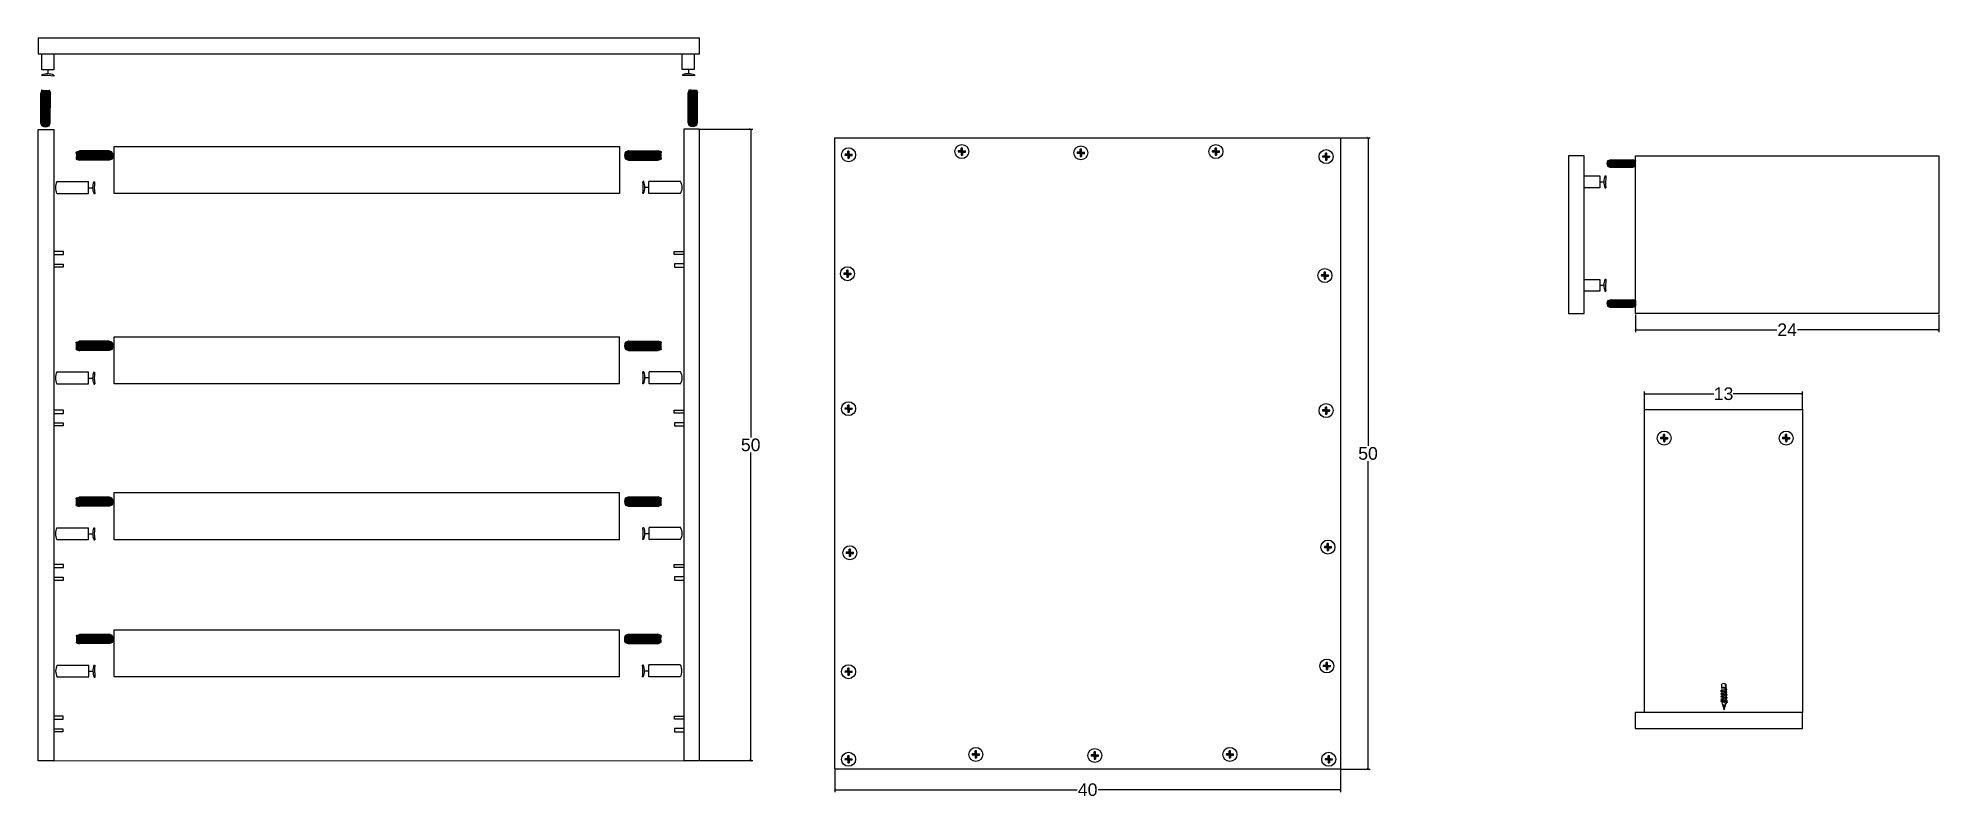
# Model space of a CAD drawing. Header units: inches. Extents: x -8 to 1551, y -417 to 323.
# Drawn here: x 269.9 to 420.4, y 262.9 to 323.1 of the extents above; entities that cross this region are included whole.
import ezdxf

# ---------------------------------------------------------------- set-up
doc = ezdxf.new("R2010")
doc.units = ezdxf.units.IN
doc.header["$MEASUREMENT"] = 0
doc.styles.get("Standard").update_dxf_attribs({"font": 'Arial.ttf'})
doc.dimstyles.get("Standard").update_dxf_attribs({"dimtxt": 0.18, "dimasz": 0.18, "dimexe": 0.18, "dimexo": 0.0625, "dimgap": 0.09, "dimtad": 0, "dimtih": 1, "dimtoh": 1, "dimdec": 4, "dimzin": 0, "dimdsep": 46, "dimtxsty": 'Standard', "dimcen": 0.09, "dimadec": 0, "dimazin": 0, "dimtfac": 1, "dimtdec": 4, "dimtofl": 0, "dimtmove": 0, "dimatfit": 3, "dimfxl": 1, "dimtolj": 1, "dimtzin": 0, "dimarcsym": 0})

msp = doc.modelspace()

# ---------------------------------------------------------------- blocks, each defined once
blk = doc.blocks.new('Vite a croce a testa troncoconica - 10 mm da sopra')
at = {"color": 0, "linetype": 'Continuous'}
for p, q in [((-0.9, 0.9), (-5, 0.9)), ((-0.9, 0.9), (-0.9, 5)), ((0.9, 0.9), (-0.9, 0.9)), ((-0.9, 0.9), (-0.9, -0.9)), ((0.9, 0.9), (0.9, 5)), ((0.9, 0.9), (5, 0.9)), ((0.9, 0.9), (0.9, -0.9)), ((-0.9, -0.9), (-5, -0.9)), ((0.9, -0.9), (-0.9, -0.9)), ((-0.9, -0.9), (-0.9, -5)), ((0.9, -0.9), (0.9, -5)), ((0.9, -0.9), (5, -0.9))]:
    blk.add_line(p, q, dxfattribs=at)
blk.add_circle((0, 0), 9.84, dxfattribs=at)
for start, end in [(169.7597, 190.2403), (79.7597, 100.2403), (349.7597, 10.2403), (259.7597, 280.2403)]:
    blk.add_arc((0, 0), 5.09, start, end, dxfattribs=at)
blk = doc.blocks.new('_ArchTick')
at = {"color": 0, "linetype": 'ByBlock', "const_width": 0.15}
blk.add_lwpolyline([(-0.5, -0.5), (0.5, 0.5)], dxfattribs=at)
blk = doc.blocks.new('*D28')
at = {"color": 0, "lineweight": -2, "transparency": 16777216}
for p, q in [((332.99, 265.12), (332.99, 263.37)), ((372.99, 265.12), (372.99, 263.37)), ((332.99, 263.55), (352.16, 263.55)), ((372.99, 263.55), (353.81, 263.55))]:
    blk.add_line(p, q, dxfattribs=at)
at = {"layer": 'Defpoints', "color": 0, "transparency": 16777216}
for p in [(332.99, 265.18), (372.99, 265.18), (372.99, 263.55)]:
    blk.add_point(p, dxfattribs=at)
at = {"color": 0, "lineweight": -2, "transparency": 16777216, "xscale": 0.18, "yscale": 0.18, "zscale": 0.18, "rotation": 180}
blk.add_blockref('_ArchTick', (332.99, 263.55), dxfattribs=at)
at = {"color": 0, "lineweight": -2, "transparency": 16777216, "xscale": 0.18, "yscale": 0.18, "zscale": 0.18}
blk.add_blockref('_ArchTick', (372.99, 263.55), dxfattribs=at)
at = {"color": 0, "transparency": 16777216, "insert": (352.99, 263.55), "char_height": 1, "attachment_point": 5}
blk.add_mtext('\\A1;40', dxfattribs=at)
blk = doc.blocks.new('*D29')
at = {"color": 0, "lineweight": -2, "transparency": 16777216}
for p, q in [((373.05, 315.18), (375.36, 315.18)), ((375.18, 315.18), (375.18, 290.78)), ((375.18, 265.18), (375.18, 289.58)), ((373.05, 265.18), (375.36, 265.18))]:
    blk.add_line(p, q, dxfattribs=at)
at = {"layer": 'Defpoints', "color": 0, "transparency": 16777216}
for p in [(372.99, 315.18), (372.99, 265.18), (375.18, 265.18)]:
    blk.add_point(p, dxfattribs=at)
at = {"color": 0, "lineweight": -2, "transparency": 16777216, "xscale": 0.18, "yscale": 0.18, "zscale": 0.18}
for p, rotation in [((375.18, 315.18), 90), ((375.18, 265.18), 270)]:
    blk.add_blockref('_ArchTick', p, dxfattribs=dict(at, rotation=rotation))
at = {"color": 0, "transparency": 16777216, "insert": (375.18, 290.18), "char_height": 1, "attachment_point": 5}
blk.add_mtext('\\A1;50', dxfattribs=at)
blk = doc.blocks.new('*D30')
at = {"color": 0, "lineweight": -2, "transparency": 16777216}
for p, q in [((322.33, 315.86), (326.5, 315.86)), ((326.32, 315.86), (326.32, 291.45)), ((326.32, 265.86), (326.32, 290.26)), ((322.33, 265.86), (326.5, 265.86))]:
    blk.add_line(p, q, dxfattribs=at)
at = {"layer": 'Defpoints', "color": 0, "transparency": 16777216}
for p in [(322.27, 315.86), (326.32, 315.86), (322.27, 265.86)]:
    blk.add_point(p, dxfattribs=at)
at = {"color": 0, "lineweight": -2, "transparency": 16777216, "xscale": 0.18, "yscale": 0.18, "zscale": 0.18}
for p, rotation in [((326.32, 315.86), 90), ((326.32, 265.86), 270)]:
    blk.add_blockref('_ArchTick', p, dxfattribs=dict(at, rotation=rotation))
at = {"color": 0, "transparency": 16777216, "insert": (326.32, 290.86), "char_height": 1, "attachment_point": 5}
blk.add_mtext('\\A1;50', dxfattribs=at)
blk = doc.blocks.new('*D31')
at = {"color": 0, "lineweight": -2, "transparency": 16777216}
for p, q in [((396.35, 301.2), (396.35, 299.8)), ((420.35, 301.2), (420.35, 299.8)), ((396.35, 299.98), (407.53, 299.98)), ((420.35, 299.98), (409.17, 299.98))]:
    blk.add_line(p, q, dxfattribs=at)
at = {"layer": 'Defpoints', "color": 0, "transparency": 16777216}
for p in [(396.35, 301.26), (420.35, 301.26), (420.35, 299.98)]:
    blk.add_point(p, dxfattribs=at)
at = {"color": 0, "lineweight": -2, "transparency": 16777216, "xscale": 0.18, "yscale": 0.18, "zscale": 0.18, "rotation": 180}
blk.add_blockref('_ArchTick', (396.35, 299.98), dxfattribs=at)
at = {"color": 0, "lineweight": -2, "transparency": 16777216, "xscale": 0.18, "yscale": 0.18, "zscale": 0.18}
blk.add_blockref('_ArchTick', (420.35, 299.98), dxfattribs=at)
at = {"color": 0, "transparency": 16777216, "insert": (408.35, 299.98), "char_height": 1, "attachment_point": 5}
blk.add_mtext('\\A1;24', dxfattribs=at)
blk = doc.blocks.new('*D32')
at = {"color": 0, "lineweight": -2, "transparency": 16777216}
for p, q in [((397.07, 293.72), (397.07, 295.09)), ((409.57, 293.72), (409.57, 295.09)), ((397.07, 294.91), (402.56, 294.91)), ((409.57, 294.91), (404.08, 294.91))]:
    blk.add_line(p, q, dxfattribs=at)
at = {"layer": 'Defpoints', "color": 0, "transparency": 16777216}
for p in [(397.07, 293.66), (409.57, 294.91), (409.57, 293.66)]:
    blk.add_point(p, dxfattribs=at)
at = {"color": 0, "lineweight": -2, "transparency": 16777216, "xscale": 0.18, "yscale": 0.18, "zscale": 0.18, "rotation": 180}
blk.add_blockref('_ArchTick', (397.07, 294.91), dxfattribs=at)
at = {"color": 0, "lineweight": -2, "transparency": 16777216, "xscale": 0.18, "yscale": 0.18, "zscale": 0.18}
blk.add_blockref('_ArchTick', (409.57, 294.91), dxfattribs=at)
at = {"color": 0, "transparency": 16777216, "insert": (403.32, 294.91), "char_height": 1, "attachment_point": 5}
blk.add_mtext('\\A1;13', dxfattribs=at)

# ---------------------------------------------------------------- dimensions: what is measured, and where the dimension line sits
for base, p1, p2, picture, middle in [((326.32, 315.86), (322.27, 265.86), (322.27, 315.86), '*D30', (326.32, 290.86)), ((375.18, 265.18), (372.99, 315.18), (372.99, 265.18), '*D29', (375.18, 290.18))]:
    dim = msp.add_linear_dim(base=base, p1=p1, p2=p2, angle=90, dimstyle='Standard', override={"dimtxt": 1, "dimdec": 0, "dimblk1": 'ArchTick', "dimblk2": 'ArchTick', "dimsah": 1})
    dim.commit()
    dim.dimension.update_dxf_attribs({"geometry": picture, "text_midpoint": middle})
for base, p1, p2, picture, middle in [((420.35, 299.98), (396.35, 301.26), (420.35, 301.26), '*D31', (408.35, 299.98)), ((372.99, 263.55), (332.99, 265.18), (372.99, 265.18), '*D28', (352.99, 263.55))]:
    dim = msp.add_linear_dim(base=base, p1=p1, p2=p2, dimstyle='Standard', override={"dimtxt": 1, "dimdec": 0, "dimblk1": 'ArchTick', "dimblk2": 'ArchTick', "dimsah": 1})
    dim.commit()
    dim.dimension.update_dxf_attribs({"geometry": picture, "text_midpoint": middle})
dim = msp.add_linear_dim(base=(409.56735906, 294.90647657), p1=(397.06735906, 293.66163032), p2=(409.56735906, 293.66163032), dimstyle='Standard', override={"dimtxt": 1, "dimdec": 0, "dimblk1": 'ArchTick', "dimblk2": 'ArchTick', "dimsah": 1})
dim.commit()
dim.dimension.update_dxf_attribs({"geometry": '*D32', "text_midpoint": (403.31735906, 294.90647657), "dimtype": 160})

# ---------------------------------------------------------------- linework, layer by layer
for p, q in [((269.92, 323.09), (322.27, 323.09)), ((269.92, 323.09), (269.92, 321.84)), ((322.27, 321.84), (322.27, 323.09)), ((269.92, 321.84), (319.84, 321.84)), ((270.22, 321.82), (271.16, 321.82)), ((270.22, 320.57), (270.22, 321.82)), ((270.22, 321.82), (271.16, 321.82)), ((271.16, 321.82), (271.16, 320.57)), ((319.84, 321.84), (322.27, 321.84)), ((320.91, 321.84), (321.85, 321.84)), ((320.91, 320.59), (320.91, 321.84)), ((320.91, 321.84), (321.85, 321.84)), ((321.85, 321.84), (321.85, 320.59)), ((271.16, 320.57), (270.22, 320.57)), ((270.23, 320.16), (270.23, 320.16)), ((270.23, 320.16), (270.23, 320.08)), ((270.7, 320.57), (270.7, 320.24)), ((271.17, 320.15), (271.17, 320.07)), ((321.85, 320.59), (320.91, 320.59)), ((320.92, 320.18), (320.92, 320.18)), ((320.92, 320.18), (320.92, 320.11)), ((321.4, 320.59), (321.4, 320.27)), ((321.87, 320.17), (321.87, 320.09)), ((270.13, 316.37), (270.15, 318.72)), ((270.23, 318.97), (270.15, 318.72)), ((270.22, 316.14), (270.23, 318.97)), ((270.31, 316.1), (270.31, 318.95)), ((270.39, 316.07), (270.4, 318.94)), ((270.48, 316.06), (270.49, 318.94)), ((270.57, 316.06), (270.57, 318.94)), ((270.65, 316.08), (270.66, 318.94)), ((270.74, 316.1), (270.75, 318.95)), ((270.81, 318.97), (270.89, 318.72)), ((270.83, 316.23), (270.84, 318.87)), ((270.88, 316.37), (270.89, 318.72)), ((321.36, 316.4), (321.38, 318.75)), ((321.46, 318.99), (321.38, 318.75)), ((321.45, 316.17), (321.46, 318.99)), ((321.54, 316.13), (321.54, 318.98)), ((321.63, 316.1), (321.63, 318.97)), ((321.71, 316.09), (321.72, 318.96)), ((321.8, 316.09), (321.8, 318.96)), ((321.89, 316.1), (321.89, 318.97)), ((321.97, 316.13), (321.98, 318.98)), ((322.04, 318.99), (322.12, 318.74)), ((322.06, 316.26), (322.07, 318.9)), ((322.11, 316.39), (322.12, 318.74)), ((270.22, 316.14), (270.13, 316.37)), ((270.79, 316.12), (270.88, 316.37)), ((321.45, 316.17), (321.36, 316.4)), ((322.02, 316.15), (322.11, 316.39)), ((269.92, 265.84), (269.92, 315.84)), ((269.92, 315.84), (271.17, 315.84)), ((271.17, 315.84), (271.17, 265.84)), ((271.17, 315.84), (271.17, 303.34)), ((321.02, 315.86), (321.02, 265.86)), ((321.02, 315.86), (321.02, 303.36)), ((322.27, 315.86), (321.02, 315.86)), ((321.02, 315.86), (321.02, 265.86)), ((321.02, 315.86), (321.02, 303.36)), ((322.27, 265.86), (322.27, 315.86)), ((332.99, 265.18), (332.99, 315.18)), ((332.99, 315.18), (372.99, 315.18)), ((372.99, 315.18), (372.99, 265.18)), ((272.94, 314.05), (273.19, 314.14)), ((275.77, 314.06), (272.94, 314.05)), ((272.94, 313.48), (273.19, 313.4)), ((275.81, 313.55), (272.95, 313.54)), ((275.81, 313.98), (272.96, 313.97)), ((275.83, 313.89), (272.97, 313.89)), ((275.85, 313.81), (272.97, 313.8)), ((275.85, 313.72), (272.97, 313.71)), ((275.83, 313.63), (272.97, 313.63)), ((275.68, 313.46), (273.04, 313.45)), ((275.53, 314.15), (273.19, 314.14)), ((275.54, 313.41), (273.19, 313.4)), ((275.77, 314.06), (275.53, 314.15)), ((275.78, 313.5), (275.54, 313.41)), ((275.94, 314.5), (315.94, 314.5)), ((275.94, 310.77), (275.94, 314.5)), ((315.94, 314.5), (315.94, 310.77)), ((316.34, 313.82), (319.21, 313.81)), ((316.34, 313.73), (319.21, 313.72)), ((316.35, 313.9), (319.22, 313.9)), ((316.35, 313.64), (319.22, 313.64)), ((316.38, 313.99), (319.23, 313.98)), ((316.38, 313.56), (319.23, 313.55)), ((316.4, 313.51), (316.65, 313.42)), ((316.42, 314.08), (316.65, 314.17)), ((316.42, 314.08), (319.25, 314.06)), ((316.51, 313.47), (319.15, 313.46)), ((316.65, 314.17), (319, 314.15)), ((316.65, 313.42), (319, 313.41)), ((319.25, 314.06), (319, 314.15)), ((319.24, 313.49), (319, 313.41)), ((392.29, 313.76), (391.04, 313.76)), ((391.04, 313.76), (391.04, 301.26)), ((392.29, 301.26), (392.29, 313.76)), ((394.09, 313.18), (396.33, 313.17)), ((394.09, 313.11), (396.33, 313.11)), ((394.1, 313.24), (396.33, 313.24)), ((394.12, 313.31), (396.34, 313.31)), ((394.16, 313.38), (394.34, 313.45)), ((394.16, 313.38), (396.35, 313.37)), ((394.34, 313.45), (396.16, 313.44)), ((396.35, 313.37), (396.16, 313.44)), ((396.35, 301.26), (396.35, 313.76)), ((396.35, 313.76), (420.35, 313.76)), ((420.35, 313.76), (420.35, 301.26)), ((271.41, 311.71), (273.91, 311.71)), ((273.91, 310.77), (273.91, 311.71)), ((274.32, 311.7), (274.32, 311.7)), ((274.32, 311.7), (274.4, 311.7)), ((317.86, 311.71), (317.79, 311.71)), ((317.87, 311.71), (317.86, 311.71)), ((320.77, 311.72), (318.27, 311.72)), ((318.27, 310.78), (318.27, 311.72)), ((392.29, 312.16), (393.52, 312.16)), ((393.52, 312.16), (393.52, 311.21)), ((393.52, 311.7), (393.85, 311.7)), ((393.94, 312.17), (394.02, 312.17)), ((394.1, 313.04), (396.33, 313.04)), ((394.13, 312.97), (396.34, 312.97)), ((394.14, 312.94), (394.33, 312.87)), ((394.23, 312.91), (396.28, 312.9)), ((394.33, 312.87), (396.16, 312.86)), ((396.35, 312.92), (396.16, 312.86)), ((271.41, 310.77), (273.91, 310.77)), ((273.91, 311.23), (274.24, 311.23)), ((274.33, 310.76), (274.41, 310.76)), ((315.94, 310.77), (275.94, 310.77)), ((317.85, 310.77), (317.78, 310.77)), ((318.27, 311.24), (317.95, 311.24)), ((320.77, 310.78), (318.27, 310.78)), ((393.52, 311.21), (392.29, 311.21)), ((393.93, 311.23), (393.93, 311.23)), ((393.93, 311.23), (394.01, 311.23)), ((271.92, 306.18), (271.17, 306.18)), ((271.17, 305.93), (271.92, 305.93)), ((271.92, 305.93), (271.92, 306.18)), ((320.27, 305.94), (320.27, 306.19)), ((320.27, 306.19), (321.02, 306.19)), ((321.02, 305.94), (320.27, 305.94)), ((271.15, 305.18), (271.9, 305.18)), ((271.9, 304.93), (271.15, 304.93)), ((271.9, 305.18), (271.9, 304.93)), ((321.04, 305.19), (320.29, 305.19)), ((320.29, 305.19), (320.29, 304.94)), ((320.29, 304.94), (321.04, 304.94)), ((271.17, 303.34), (271.17, 290.84)), ((321.02, 303.36), (321.02, 290.86)), ((321.02, 303.36), (321.02, 290.86)), ((392.28, 303.97), (393.52, 303.97)), ((393.52, 303.03), (392.28, 303.03)), ((393.52, 303.97), (393.52, 303.03)), ((393.52, 303.51), (393.84, 303.51)), ((393.92, 303.04), (393.93, 303.04)), ((393.93, 303.04), (394, 303.04)), ((393.94, 303.98), (394.01, 303.98)), ((391.04, 301.26), (392.29, 301.26)), ((394.1, 302.16), (396.33, 302.16)), ((394.1, 302.09), (396.33, 302.09)), ((394.1, 302.02), (396.33, 302.02)), ((394.11, 301.96), (396.33, 301.95)), ((394.13, 302.23), (396.34, 302.22)), ((394.13, 301.89), (396.34, 301.89)), ((394.14, 301.85), (394.33, 301.78)), ((394.16, 302.29), (394.34, 302.36)), ((394.16, 302.29), (396.35, 302.29)), ((394.23, 301.82), (396.28, 301.81)), ((394.33, 301.78), (396.16, 301.77)), ((394.34, 302.36), (396.17, 302.35)), ((396.35, 301.84), (396.16, 301.77)), ((396.35, 302.29), (396.17, 302.35)), ((420.35, 301.26), (396.35, 301.26)), ((272.94, 298.98), (273.18, 299.07)), ((275.76, 298.99), (272.94, 298.98)), ((272.94, 298.41), (273.19, 298.32)), ((275.81, 298.9), (272.95, 298.9)), ((275.8, 298.47), (272.95, 298.47)), ((275.83, 298.82), (272.96, 298.81)), ((275.83, 298.56), (272.96, 298.55)), ((275.84, 298.73), (272.97, 298.73)), ((275.84, 298.64), (272.97, 298.64)), ((275.67, 298.38), (273.04, 298.37)), ((275.53, 299.08), (273.18, 299.07)), ((275.54, 298.34), (273.19, 298.32)), ((275.76, 298.99), (275.53, 299.08)), ((275.78, 298.42), (275.54, 298.34)), ((275.93, 299.42), (315.93, 299.42)), ((275.93, 295.69), (275.93, 299.42)), ((315.93, 295.69), (315.93, 299.42)), ((316.34, 298.74), (319.21, 298.74)), ((316.34, 298.65), (319.21, 298.65)), ((316.35, 298.83), (319.22, 298.83)), ((316.35, 298.57), (319.22, 298.56)), ((316.38, 298.92), (319.23, 298.91)), ((316.38, 298.48), (319.23, 298.48)), ((316.4, 298.43), (316.65, 298.35)), ((316.42, 299), (316.65, 299.09)), ((316.42, 299), (319.25, 298.99)), ((316.51, 298.4), (319.15, 298.38)), ((316.65, 299.09), (319, 299.08)), ((316.65, 298.35), (319, 298.33)), ((319.25, 298.99), (319, 299.08)), ((319.24, 298.42), (319, 298.33)), ((271.41, 296.64), (273.91, 296.64)), ((273.91, 295.7), (273.91, 296.64)), ((274.32, 296.63), (274.32, 296.63)), ((274.32, 296.63), (274.39, 296.63)), ((317.87, 296.64), (317.79, 296.64)), ((317.87, 296.64), (317.87, 296.64)), ((320.78, 296.65), (318.28, 296.65)), ((318.28, 295.71), (318.28, 296.65)), ((271.41, 295.7), (273.91, 295.7)), ((273.91, 296.15), (274.24, 296.15)), ((274.33, 295.68), (274.41, 295.68)), ((315.93, 295.69), (275.93, 295.69)), ((317.85, 295.7), (317.78, 295.7)), ((318.28, 296.16), (317.95, 296.16)), ((320.78, 295.71), (318.28, 295.71)), ((271.92, 293.61), (271.17, 293.61)), ((271.92, 293.36), (271.92, 293.61)), ((320.27, 293.37), (320.27, 293.62)), ((320.27, 293.62), (321.02, 293.62)), ((397.07, 269.66), (397.07, 293.66)), ((397.07, 293.66), (409.57, 293.66)), ((409.57, 293.66), (409.57, 269.66)), ((271.15, 292.61), (271.9, 292.61)), ((271.9, 292.36), (271.15, 292.36)), ((271.17, 293.36), (271.92, 293.36)), ((271.9, 292.61), (271.9, 292.36)), ((321.02, 293.37), (320.27, 293.37)), ((321.04, 292.62), (320.29, 292.62)), ((320.29, 292.62), (320.29, 292.37)), ((320.29, 292.37), (321.04, 292.37)), ((271.17, 290.84), (271.17, 278.34)), ((321.02, 290.86), (321.02, 278.36)), ((321.02, 290.86), (321.02, 278.36)), ((272.94, 286.64), (273.18, 286.73)), ((275.76, 286.65), (272.94, 286.64)), ((272.94, 286.07), (273.19, 285.98)), ((275.81, 286.56), (272.95, 286.56)), ((275.8, 286.13), (272.95, 286.13)), ((275.83, 286.48), (272.96, 286.47)), ((275.83, 286.22), (272.96, 286.21)), ((275.84, 286.39), (272.97, 286.39)), ((275.84, 286.3), (272.97, 286.3)), ((275.67, 286.04), (273.04, 286.03)), ((275.53, 286.74), (273.18, 286.73)), ((275.76, 286.65), (275.53, 286.74)), ((275.78, 286.08), (275.54, 286)), ((275.93, 287.08), (315.93, 287.08)), ((275.93, 283.35), (275.93, 287.08)), ((315.93, 283.35), (315.93, 287.08)), ((316.34, 286.4), (319.21, 286.4)), ((316.34, 286.31), (319.21, 286.31)), ((316.35, 286.49), (319.22, 286.49)), ((316.35, 286.23), (319.22, 286.22)), ((316.38, 286.58), (319.23, 286.57)), ((316.38, 286.14), (319.23, 286.14)), ((316.4, 286.09), (316.65, 286.01)), ((316.42, 286.66), (316.65, 286.75)), ((316.42, 286.66), (319.25, 286.65)), ((316.51, 286.06), (319.15, 286.05)), ((316.65, 286.75), (319, 286.74)), ((319.25, 286.65), (319, 286.74)), ((319.24, 286.08), (319, 285.99)), ((275.54, 286), (273.19, 285.98)), ((316.65, 286.01), (319, 285.99)), ((271.41, 284.3), (273.91, 284.3)), ((271.41, 283.36), (273.91, 283.36)), ((273.91, 283.36), (273.91, 284.3)), ((273.91, 283.81), (274.24, 283.81)), ((274.32, 284.29), (274.32, 284.29)), ((274.32, 284.29), (274.39, 284.29)), ((274.33, 283.34), (274.41, 283.34)), ((315.93, 283.35), (275.93, 283.35)), ((317.85, 283.36), (317.78, 283.36)), ((317.87, 284.3), (317.79, 284.3)), ((317.87, 284.3), (317.87, 284.3)), ((318.28, 283.82), (317.95, 283.82)), ((320.78, 284.31), (318.28, 284.31)), ((318.28, 283.37), (318.28, 284.31)), ((320.78, 283.37), (318.28, 283.37)), ((271.15, 280.38), (271.9, 280.38)), ((271.9, 280.13), (271.15, 280.13)), ((271.93, 281.39), (271.18, 281.39)), ((271.18, 281.14), (271.93, 281.14)), ((271.9, 280.38), (271.9, 280.13)), ((271.93, 281.14), (271.93, 281.39)), ((320.26, 281.15), (320.26, 281.4)), ((320.26, 281.4), (321.01, 281.4)), ((321.01, 281.15), (320.26, 281.15)), ((321.03, 280.4), (320.28, 280.4)), ((320.28, 280.4), (320.28, 280.15)), ((320.28, 280.15), (321.03, 280.15)), ((272.96, 275.76), (273.2, 275.85)), ((275.78, 275.77), (272.96, 275.76)), ((275.83, 275.69), (272.97, 275.68)), ((275.85, 275.6), (272.99, 275.6)), ((275.86, 275.51), (272.99, 275.51)), ((275.55, 275.86), (273.2, 275.85)), ((275.78, 275.77), (275.55, 275.86)), ((275.95, 276.21), (315.95, 276.21)), ((275.95, 272.48), (275.95, 276.21)), ((315.95, 272.48), (315.95, 276.21)), ((316.32, 275.52), (319.19, 275.52)), ((316.33, 275.61), (319.2, 275.61)), ((316.36, 275.7), (319.21, 275.69)), ((316.4, 275.78), (316.63, 275.87)), ((316.4, 275.78), (319.23, 275.77)), ((316.63, 275.87), (318.98, 275.86)), ((319.23, 275.77), (318.98, 275.86)), ((272.96, 275.19), (273.21, 275.1)), ((275.83, 275.25), (272.97, 275.25)), ((275.86, 275.42), (272.99, 275.42)), ((275.85, 275.34), (272.99, 275.33)), ((275.7, 275.17), (273.06, 275.16)), ((275.56, 275.12), (273.21, 275.1)), ((275.8, 275.2), (275.56, 275.12)), ((316.32, 275.43), (319.19, 275.43)), ((316.33, 275.35), (319.2, 275.35)), ((316.36, 275.26), (319.21, 275.26)), ((316.38, 275.22), (316.63, 275.13)), ((316.49, 275.18), (319.13, 275.17)), ((316.63, 275.13), (318.98, 275.11)), ((319.22, 275.2), (318.98, 275.11)), ((271.43, 273.42), (273.93, 273.42)), ((271.43, 272.48), (273.93, 272.48)), ((273.93, 272.48), (273.93, 273.42)), ((273.93, 272.93), (274.26, 272.93)), ((274.34, 273.41), (274.34, 273.41)), ((274.34, 273.41), (274.42, 273.41)), ((274.35, 272.47), (274.43, 272.47)), ((315.95, 272.48), (275.95, 272.48)), ((317.83, 272.48), (317.76, 272.48)), ((317.84, 273.42), (317.77, 273.42)), ((317.85, 273.42), (317.84, 273.42)), ((318.25, 272.95), (317.93, 272.95)), ((320.75, 273.43), (318.25, 273.43)), ((318.25, 272.49), (318.25, 273.43)), ((320.75, 272.49), (318.25, 272.49)), ((397.07, 269.66), (396.32, 269.66)), ((396.32, 269.66), (396.32, 268.41)), ((409.57, 269.66), (397.07, 269.66)), ((397.07, 269.66), (397.07, 269.66)), ((409.57, 268.41), (409.57, 269.66)), ((271.14, 268.38), (271.89, 268.38)), ((271.89, 268.13), (271.14, 268.13)), ((271.91, 269.38), (271.16, 269.38)), ((271.16, 269.13), (271.91, 269.13)), ((271.89, 268.38), (271.89, 268.13)), ((271.91, 269.13), (271.91, 269.38)), ((320.28, 269.14), (320.28, 269.39)), ((320.28, 269.39), (321.03, 269.39)), ((321.03, 269.14), (320.28, 269.14)), ((321.05, 268.39), (320.3, 268.39)), ((320.3, 268.39), (320.3, 268.14)), ((320.3, 268.14), (321.05, 268.14)), ((396.32, 268.41), (408.82, 268.41)), ((408.82, 268.41), (409.57, 268.41)), ((271.17, 265.84), (269.92, 265.84)), ((271.17, 265.84), (321.02, 265.86)), ((321.02, 265.86), (322.27, 265.86)), ((372.99, 265.18), (332.99, 265.18))]:
    msp.add_line(p, q)
at = {"color": 7}
for p, q in [((403.19, 271.42), (403.09, 271.34)), ((403.31, 271.27), (403.09, 271.34)), ((403.59, 271.28), (403.09, 271.34)), ((403.2, 271.2), (403.1, 271.12)), ((403.6, 271.06), (403.1, 271.12)), ((403.31, 271.05), (403.1, 271.12)), ((403.2, 270.98), (403.1, 270.9)), ((403.19, 271.61), (403.19, 271.42)), ((403.34, 271.37), (403.19, 271.42)), ((403.2, 271.2), (403.19, 271.31)), ((403.35, 271.14), (403.2, 271.2)), ((403.2, 270.98), (403.2, 271.09)), ((403.35, 270.92), (403.2, 270.98)), ((403.31, 271.27), (403.5, 271.21)), ((403.31, 271.05), (403.5, 270.99)), ((403.59, 271.5), (403.34, 271.54)), ((403.34, 271.37), (403.59, 271.28)), ((403.35, 271.14), (403.6, 271.06)), ((403.37, 271.58), (403.59, 271.5)), ((403.37, 271.47), (403.49, 271.43)), ((403.49, 271.62), (403.49, 271.31)), ((403.59, 271.5), (403.49, 271.43)), ((403.59, 271.28), (403.5, 271.21)), ((403.5, 271.21), (403.5, 271.09)), ((403.6, 271.06), (403.5, 270.99)), ((403.5, 270.99), (403.5, 270.87)), ((403.52, 271.62), (403.53, 271.31)), ((403.53, 271.21), (403.53, 271.09)), ((403.54, 270.99), (403.54, 270.87)), ((403.32, 270.83), (403.1, 270.9)), ((403.6, 270.84), (403.1, 270.9)), ((403.2, 270.75), (403.11, 270.68)), ((403.32, 270.61), (403.11, 270.68)), ((403.61, 270.62), (403.11, 270.68)), ((403.21, 270.61), (403.11, 270.54)), ((403.62, 270.48), (403.11, 270.54)), ((403.33, 270.47), (403.11, 270.54)), ((403.2, 270.75), (403.2, 270.87)), ((403.36, 270.7), (403.2, 270.75)), ((403.37, 270.56), (403.21, 270.61)), ((403.22, 270.45), (403.22, 270.51)), ((403.27, 270.26), (403.22, 270.45)), ((403.3, 270.28), (403.25, 270.24)), ((403.5, 270.21), (403.25, 270.24)), ((403.36, 270.2), (403.25, 270.24)), ((403.38, 269.89), (403.28, 270.23)), ((403.37, 270.25), (403.3, 270.28)), ((403.32, 270.83), (403.51, 270.77)), ((403.32, 270.61), (403.51, 270.55)), ((403.33, 270.47), (403.52, 270.4)), ((403.35, 270.92), (403.6, 270.84)), ((403.36, 270.7), (403.61, 270.62)), ((403.36, 270.2), (403.45, 270.17)), ((403.37, 270.56), (403.62, 270.48)), ((403.37, 270.25), (403.5, 270.21)), ((403.38, 269.89), (403.45, 270.17)), ((403.46, 270.22), (403.52, 270.4)), ((403.6, 270.84), (403.51, 270.77)), ((403.51, 270.77), (403.51, 270.65)), ((403.51, 270.62), (403.52, 270.51)), ((403.61, 270.62), (403.51, 270.55)), ((403.62, 270.48), (403.52, 270.4)), ((403.54, 270.77), (403.54, 270.65)), ((403.55, 270.63), (403.55, 270.51))]:
    msp.add_line(p, q, dxfattribs=at)
at = {"color": 0}
for p, q in [((403.19, 271.61), (403.18, 271.91)), ((403.49, 271.62), (403.48, 271.93)), ((403.52, 271.62), (403.52, 271.92))]:
    msp.add_line(p, q, dxfattribs=at)
for centre, radius, start, end in [((270.68, 318.95), 1.29, 67.7147, 110.4295), ((270.65, 316.19), 3.92, 82.3249, 96.1234), ((321.38, 318.97), 1.29, 67.7147, 110.4295), ((321.34, 316.21), 3.92, 82.3249, 96.1234), ((270.53, 320.23), 1.3, 256.9097, 282.4225), ((321.76, 320.26), 1.3, 256.9097, 282.4225), ((270.52, 316.66), 0.599, 239.8095, 296.3989), ((321.75, 316.69), 0.599, 239.8095, 296.3989), ((271.68, 313.76), 1.3, 347.5775, 13.0903), ((275.25, 313.76), 0.599, 333.6011, 30.1905), ((316.94, 313.77), 0.599, 149.8095, 206.3989), ((320.51, 313.77), 1.3, 166.9097, 192.4225), ((394.56, 313.14), 0.466, 149.8095, 206.3989), ((397.69, 313.15), 1.36, 170.5112, 189.4888), ((272.27, 311.24), 0.978, 151.2164, 208.7836), ((275.53, 311.25), 1.29, 159.5705, 202.2853), ((278.29, 311.28), 3.92, 173.8766, 187.6751), ((313.89, 311.29), 3.92, 352.3249, 6.1234), ((316.65, 311.26), 1.29, 337.7147, 20.4295), ((319.92, 311.25), 0.978, 331.2164, 28.7836), ((395.14, 311.68), 1.29, 157.7147, 200.4295), ((397.9, 311.64), 3.92, 172.3249, 186.1234), ((395.14, 303.49), 1.29, 157.7147, 200.4295), ((397.9, 303.46), 3.92, 172.3249, 186.1234), ((394.56, 302.06), 0.466, 149.8095, 206.3989), ((397.7, 302.06), 1.36, 170.5112, 189.4888), ((271.67, 298.69), 1.3, 347.5775, 13.0903), ((275.25, 298.69), 0.599, 333.6011, 30.1905), ((316.94, 298.7), 0.599, 149.8095, 206.3989), ((320.51, 298.7), 1.3, 166.9097, 192.4225), ((272.27, 296.17), 0.978, 151.2164, 208.7836), ((275.53, 296.17), 1.29, 159.5705, 202.2853), ((278.29, 296.21), 3.92, 173.8766, 187.6751), ((313.89, 296.22), 3.92, 352.3249, 6.1234), ((316.66, 296.19), 1.29, 337.7147, 20.4295), ((319.92, 296.18), 0.978, 331.2164, 28.7836), ((271.67, 286.35), 1.3, 347.5775, 13.0903), ((275.25, 286.35), 0.599, 333.6011, 30.1905), ((316.94, 286.36), 0.599, 149.8095, 206.3989), ((320.51, 286.36), 1.3, 166.9097, 192.4225), ((272.27, 283.83), 0.978, 151.2164, 208.7836), ((275.53, 283.83), 1.29, 159.5705, 202.2853), ((278.29, 283.87), 3.92, 173.8766, 187.6751), ((313.89, 283.88), 3.92, 352.3249, 6.1234), ((316.66, 283.85), 1.29, 337.7147, 20.4295), ((319.92, 283.84), 0.978, 331.2164, 28.7836), ((271.7, 275.47), 1.3, 347.5775, 13.0903), ((275.27, 275.47), 0.599, 333.6011, 30.1905), ((316.92, 275.48), 0.599, 149.8095, 206.3989), ((320.49, 275.48), 1.3, 166.9097, 192.4225), ((272.29, 272.95), 0.978, 151.2164, 208.7836), ((275.55, 272.96), 1.29, 159.5705, 202.2853), ((278.31, 272.99), 3.92, 173.8766, 187.6751), ((313.87, 273), 3.92, 352.3249, 6.1234), ((316.63, 272.97), 1.29, 337.7147, 20.4295), ((319.9, 272.96), 0.978, 331.2164, 28.7836), ((403.35, 271.6), 0.358, 63.2106, 119.2481)]:
    msp.add_arc(centre, radius, start, end)
at = {"linetype": 'Continuous'}
msp.add_arc((403.34, 271.23), 0.415, 69.949, 112.5097, dxfattribs=at)
at = {"color": 7}
msp.add_arc((403.39, 271.52), 0.0577, 112.542, 244.4641, dxfattribs=at)

# ---------------------------------------------------------------- block references
at = {"xscale": 0.05625951541552268, "yscale": 0.05625951541552268, "zscale": 0.05625951541552268, "rotation": 90}
for p in [(343.03, 314.09), (363.14, 314.09), (352.45, 313.99), (334.07, 265.96), (344.14, 266.35), (353.56, 266.26), (364.25, 266.35), (372.07, 265.96)]:
    msp.add_blockref('Vite a croce a testa troncoconica - 10 mm da sopra', p, dxfattribs=at)
at = {"xscale": 0.05625951541552268, "yscale": 0.05625951541552268, "zscale": 0.05625951541552268}
for p in [(334.07, 313.84), (371.86, 313.69), (333.98, 304.42), (371.77, 304.27), (334.07, 293.73), (371.86, 293.58), (398.62, 291.4), (408.28, 291.4), (372.01, 282.77), (334.17, 282.32), (334.07, 272.9), (371.92, 273.35)]:
    msp.add_blockref('Vite a croce a testa troncoconica - 10 mm da sopra', p, dxfattribs=at)

msp.set_redraw_order([(e.dxf.handle, doc.entitydb.next_handle()) for e in msp.query("TEXT MTEXT ATTDEF DIMENSION ARC_DIMENSION")])  # texts and dimensions are drawn at this point

doc.saveas('drawing.dxf')
